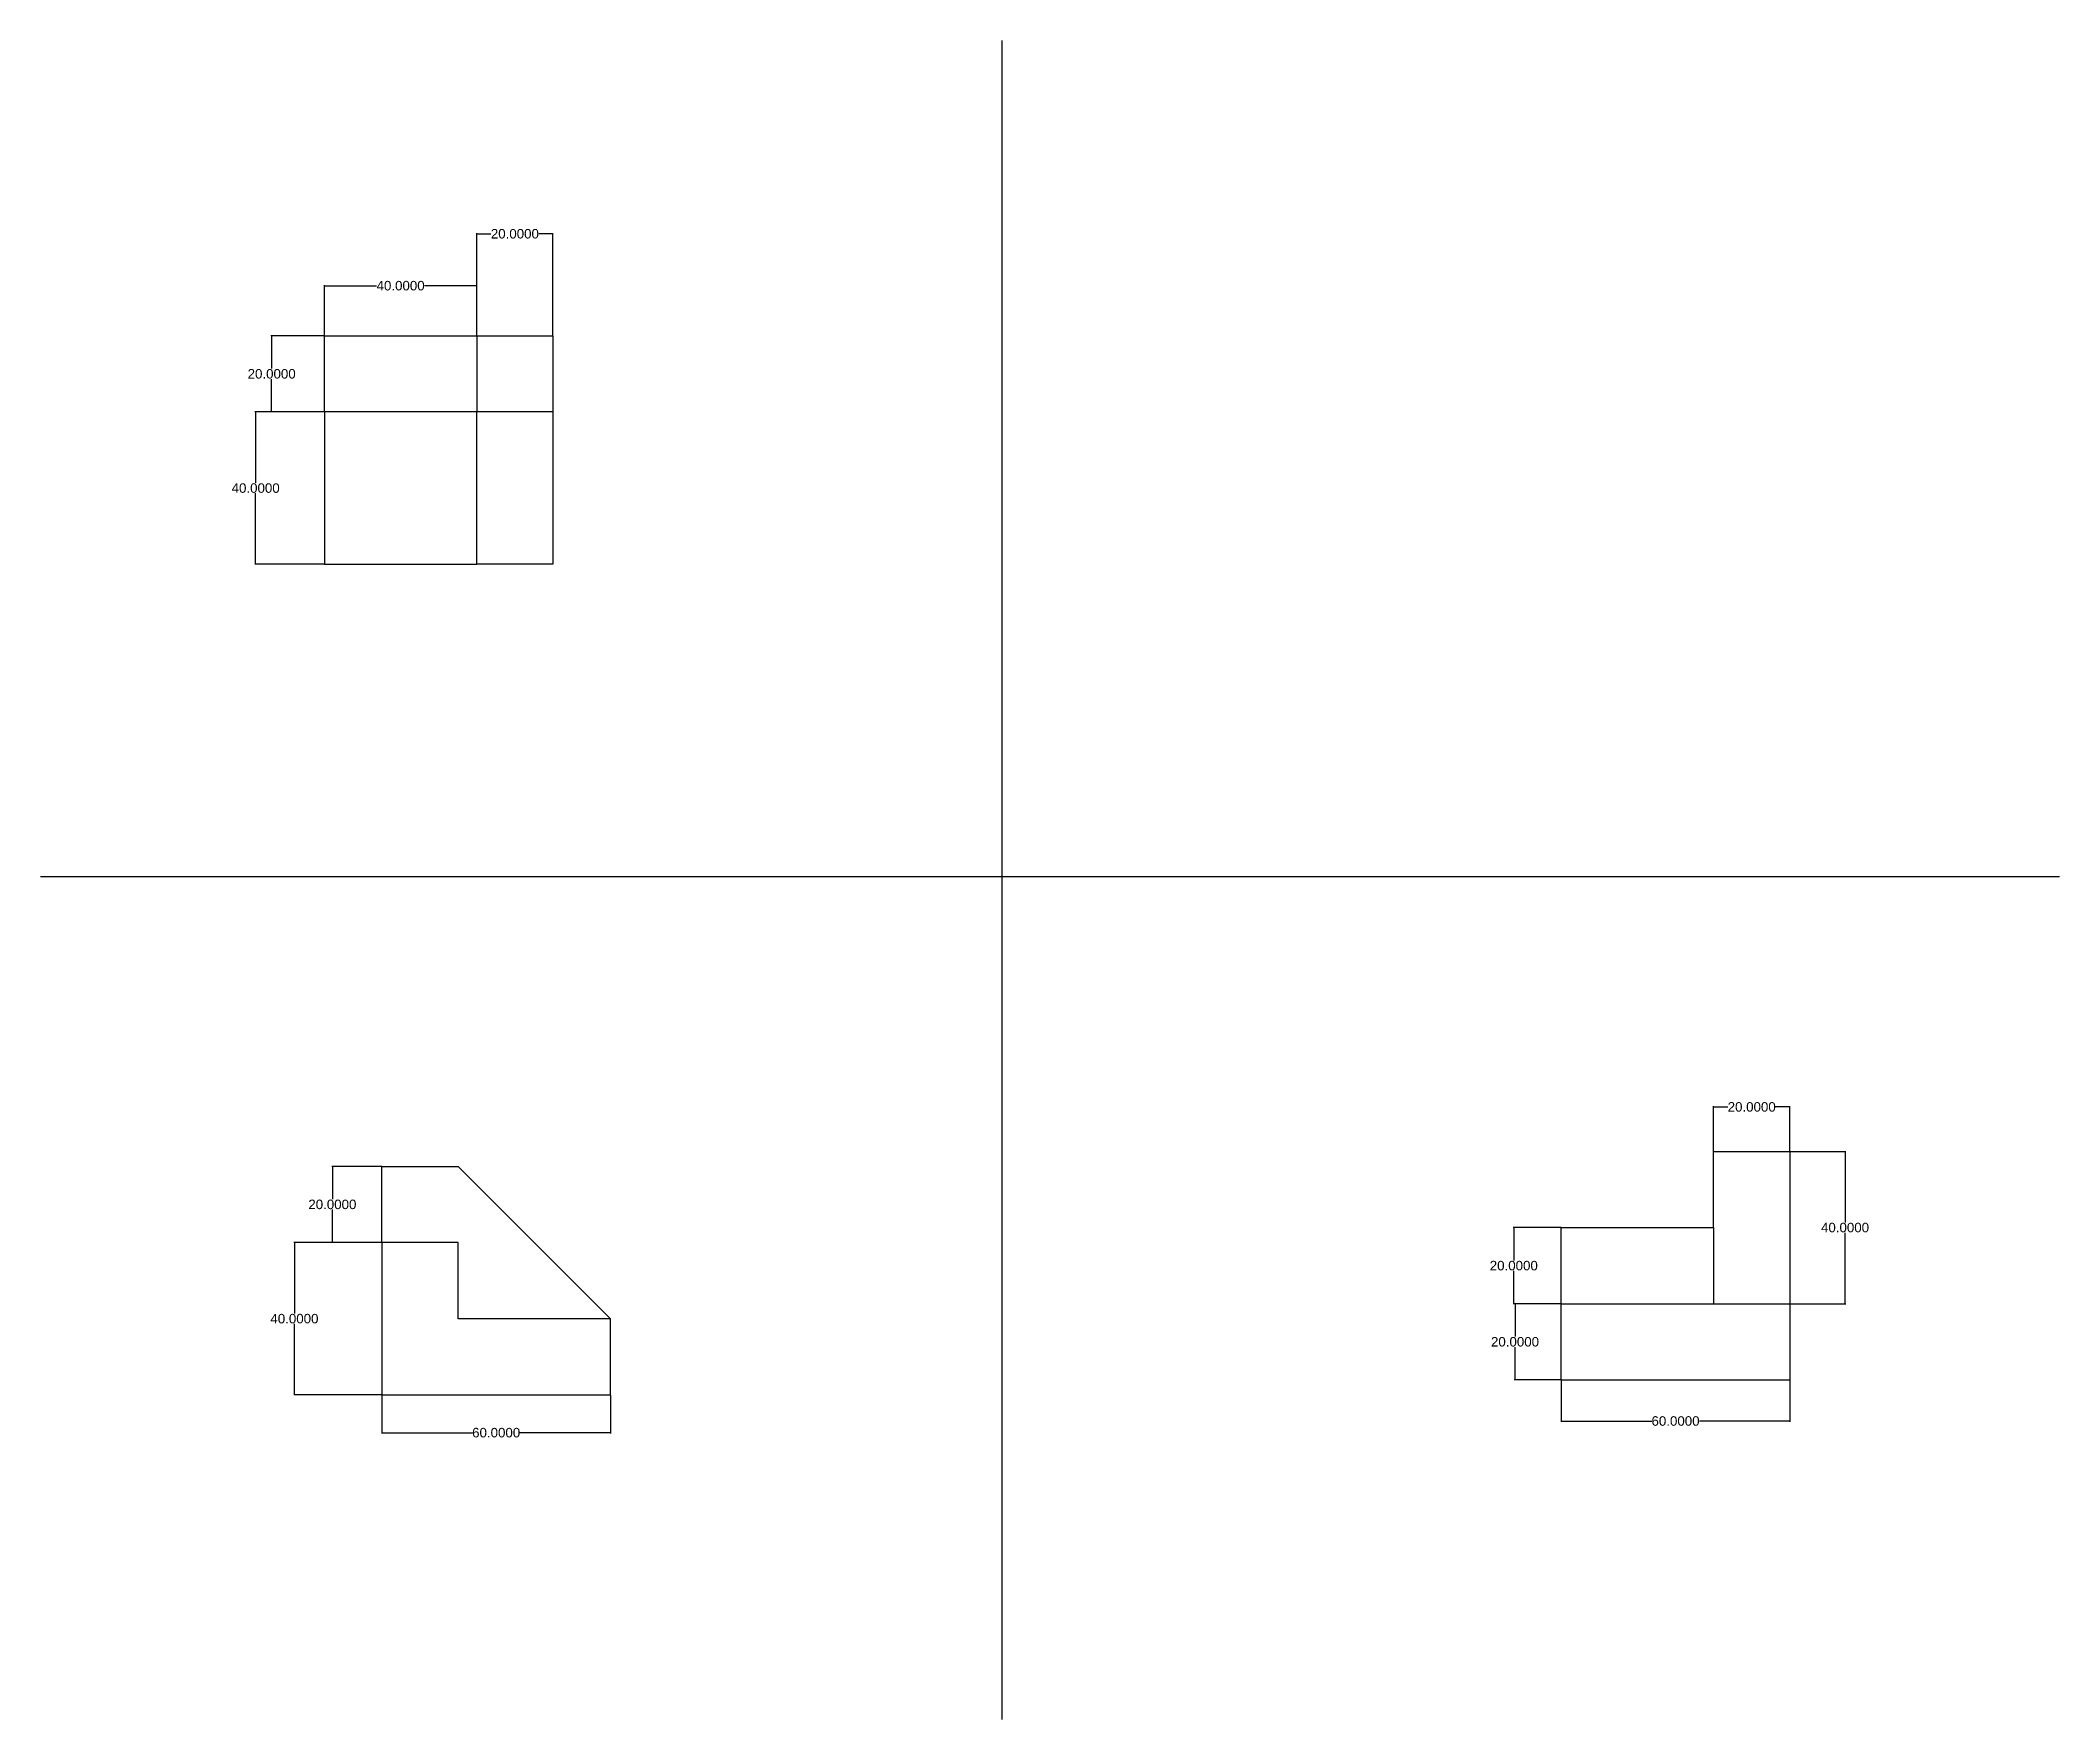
# Model space of a CAD drawing. Header units: inches. Extents: x 102 to 4063, y 13 to 1069.
# Drawn here: x 2500 to 3030, y 560 to 1001 of the extents above; entities that cross this region are included whole.
import ezdxf

# ---------------------------------------------------------------- set-up
doc = ezdxf.new("R2010")
doc.units = ezdxf.units.IN
doc.header["$MEASUREMENT"] = 0
doc.styles.get("Standard").update_dxf_attribs({"font": 'arial.ttf'})
doc.dimstyles.get("Standard").update_dxf_attribs({"dimtxt": 2.5, "dimasz": 0.18, "dimexe": 0.18, "dimexo": 0.0625, "dimgap": 0.09, "dimtad": 0, "dimtih": 1, "dimtoh": 1, "dimdec": 4, "dimzin": 0, "dimdsep": 46, "dimtxsty": 'Standard', "dimcen": 0.09, "dimadec": 0, "dimazin": 0, "dimtfac": 1, "dimtdec": 4, "dimtofl": 0, "dimtmove": 0, "dimatfit": 3, "dimfxl": 1, "dimtolj": 1, "dimtzin": 0, "dimarcsym": 0})

msp = doc.modelspace()

# ---------------------------------------------------------------- blocks, each defined once
blk = doc.blocks.new('*D11')
at = {"color": 0, "lineweight": -2, "transparency": 16777216}
for p, q in [((2899.52, 689.26), (2886.93, 689.26)), ((2887.11, 689.08), (2887.11, 680.62)), ((2887.11, 669.44), (2887.11, 677.89)), ((2899.52, 669.26), (2886.93, 669.26))]:
    blk.add_line(p, q, dxfattribs=at)
at = {"color": 0, "transparency": 16777216}
for points in [[(2887.08, 689.08), (2887.14, 689.08), (2887.11, 689.26)], [(2887.08, 669.44), (2887.14, 669.44), (2887.11, 669.26)]]:
    blk.add_solid(points, dxfattribs=at)
at = {"layer": 'Defpoints', "color": 0, "transparency": 16777216}
for p in [(2899.58, 689.26), (2887.11, 669.26), (2899.58, 669.26)]:
    blk.add_point(p, dxfattribs=at)
at = {"color": 0, "transparency": 16777216, "insert": (2887.11, 679.26), "char_height": 2.5, "attachment_point": 5}
blk.add_mtext('\\A1;20.0000', dxfattribs=at)
blk = doc.blocks.new('*D12')
at = {"color": 0, "lineweight": -2, "transparency": 16777216}
for p, q in [((2899.52, 669.26), (2887.25, 669.26)), ((2887.43, 669.08), (2887.43, 660.62)), ((2887.43, 649.44), (2887.43, 657.89)), ((2899.52, 649.26), (2887.25, 649.26))]:
    blk.add_line(p, q, dxfattribs=at)
at = {"color": 0, "transparency": 16777216}
for points in [[(2887.4, 669.08), (2887.46, 669.08), (2887.43, 669.26)], [(2887.4, 649.44), (2887.46, 649.44), (2887.43, 649.26)]]:
    blk.add_solid(points, dxfattribs=at)
at = {"layer": 'Defpoints', "color": 0, "transparency": 16777216}
for p in [(2899.58, 669.26), (2887.43, 649.26), (2899.58, 649.26)]:
    blk.add_point(p, dxfattribs=at)
at = {"color": 0, "transparency": 16777216, "insert": (2887.43, 659.26), "char_height": 2.5, "attachment_point": 5}
blk.add_mtext('\\A1;20.0000', dxfattribs=at)
blk = doc.blocks.new('*D13')
at = {"color": 0, "lineweight": -2, "transparency": 16777216}
for p, q in [((2959.64, 709.26), (2974.27, 709.26)), ((2974.09, 709.08), (2974.09, 690.62)), ((2974.09, 669.44), (2974.09, 687.89)), ((2959.64, 669.26), (2974.27, 669.26))]:
    blk.add_line(p, q, dxfattribs=at)
at = {"color": 0, "transparency": 16777216}
for points in [[(2974.06, 709.08), (2974.12, 709.08), (2974.09, 709.26)], [(2974.06, 669.44), (2974.12, 669.44), (2974.09, 669.26)]]:
    blk.add_solid(points, dxfattribs=at)
at = {"layer": 'Defpoints', "color": 0, "transparency": 16777216}
for p in [(2959.58, 709.26), (2959.58, 669.26), (2974.09, 669.26)]:
    blk.add_point(p, dxfattribs=at)
at = {"color": 0, "transparency": 16777216, "insert": (2974.09, 689.26), "char_height": 2.5, "attachment_point": 5}
blk.add_mtext('\\A1;40.0000', dxfattribs=at)
blk = doc.blocks.new('*D14')
at = {"color": 0, "lineweight": -2, "transparency": 16777216}
for p, q in [((2899.58, 649.19), (2899.58, 638.28)), ((2959.58, 649.19), (2959.58, 638.28)), ((2899.76, 638.46), (2923.33, 638.46)), ((2959.4, 638.46), (2935.83, 638.46))]:
    blk.add_line(p, q, dxfattribs=at)
at = {"color": 0, "transparency": 16777216}
for points in [[(2899.76, 638.49), (2899.76, 638.43), (2899.58, 638.46)], [(2959.4, 638.49), (2959.4, 638.43), (2959.58, 638.46)]]:
    blk.add_solid(points, dxfattribs=at)
at = {"layer": 'Defpoints', "color": 0, "transparency": 16777216}
for p in [(2899.58, 649.26), (2959.58, 649.26), (2959.58, 638.46)]:
    blk.add_point(p, dxfattribs=at)
at = {"color": 0, "transparency": 16777216, "insert": (2929.58, 638.46), "char_height": 2.5, "attachment_point": 5}
blk.add_mtext('\\A1;60.0000', dxfattribs=at)
blk = doc.blocks.new('*D15')
at = {"color": 0, "lineweight": -2, "transparency": 16777216}
for p, q in [((2939.58, 709.32), (2939.58, 721.12)), ((2959.58, 709.32), (2959.58, 721.12)), ((2939.76, 720.94), (2943.31, 720.94)), ((2959.4, 720.94), (2955.85, 720.94))]:
    blk.add_line(p, q, dxfattribs=at)
at = {"color": 0, "transparency": 16777216}
for points in [[(2939.76, 720.97), (2939.76, 720.91), (2939.58, 720.94)], [(2959.4, 720.97), (2959.4, 720.91), (2959.58, 720.94)]]:
    blk.add_solid(points, dxfattribs=at)
at = {"layer": 'Defpoints', "color": 0, "transparency": 16777216}
for p in [(2959.58, 720.94), (2939.58, 709.26), (2959.58, 709.26)]:
    blk.add_point(p, dxfattribs=at)
at = {"color": 0, "transparency": 16777216, "insert": (2949.58, 720.94), "char_height": 2.5, "attachment_point": 5}
blk.add_mtext('\\A1;20.0000', dxfattribs=at)
blk = doc.blocks.new('*D16')
at = {"color": 0, "lineweight": -2, "transparency": 16777216}
for p, q in [((2574.82, 923.51), (2574.82, 936.77)), ((2575, 936.59), (2588.52, 936.59)), ((2614.64, 936.59), (2601.12, 936.59)), ((2614.82, 923.51), (2614.82, 936.77))]:
    blk.add_line(p, q, dxfattribs=at)
at = {"color": 0, "transparency": 16777216}
for points in [[(2575, 936.62), (2575, 936.56), (2574.82, 936.59)], [(2614.64, 936.62), (2614.64, 936.56), (2614.82, 936.59)]]:
    blk.add_solid(points, dxfattribs=at)
at = {"layer": 'Defpoints', "color": 0, "transparency": 16777216}
for p in [(2614.82, 936.59), (2574.82, 923.44), (2614.82, 923.44)]:
    blk.add_point(p, dxfattribs=at)
at = {"color": 0, "transparency": 16777216, "insert": (2594.82, 936.59), "char_height": 2.5, "attachment_point": 5}
blk.add_mtext('\\A1;40.0000', dxfattribs=at)
blk = doc.blocks.new('*D17')
at = {"color": 0, "lineweight": -2, "transparency": 16777216}
for p, q in [((2574.76, 923.44), (2560.78, 923.44)), ((2560.96, 923.26), (2560.96, 914.81)), ((2560.96, 903.62), (2560.96, 912.08)), ((2574.76, 903.44), (2560.78, 903.44))]:
    blk.add_line(p, q, dxfattribs=at)
at = {"color": 0, "transparency": 16777216}
for points in [[(2560.93, 923.26), (2560.99, 923.26), (2560.96, 923.44)], [(2560.93, 903.62), (2560.99, 903.62), (2560.96, 903.44)]]:
    blk.add_solid(points, dxfattribs=at)
at = {"layer": 'Defpoints', "color": 0, "transparency": 16777216}
for p in [(2574.82, 923.44), (2560.96, 903.44), (2574.82, 903.44)]:
    blk.add_point(p, dxfattribs=at)
at = {"color": 0, "transparency": 16777216, "insert": (2560.96, 913.44), "char_height": 2.5, "attachment_point": 5}
blk.add_mtext('\\A1;20.0000', dxfattribs=at)
blk = doc.blocks.new('*D18')
at = {"color": 0, "lineweight": -2, "transparency": 16777216}
for p, q in [((2574.76, 903.44), (2556.58, 903.44)), ((2556.76, 903.26), (2556.76, 884.81)), ((2556.76, 863.62), (2556.76, 882.08)), ((2574.76, 863.44), (2556.58, 863.44))]:
    blk.add_line(p, q, dxfattribs=at)
at = {"color": 0, "transparency": 16777216}
for points in [[(2556.73, 903.26), (2556.79, 903.26), (2556.76, 903.44)], [(2556.73, 863.62), (2556.79, 863.62), (2556.76, 863.44)]]:
    blk.add_solid(points, dxfattribs=at)
at = {"layer": 'Defpoints', "color": 0, "transparency": 16777216}
for p in [(2574.82, 903.44), (2556.76, 863.44), (2574.82, 863.44)]:
    blk.add_point(p, dxfattribs=at)
at = {"color": 0, "transparency": 16777216, "insert": (2556.76, 883.44), "char_height": 2.5, "attachment_point": 5}
blk.add_mtext('\\A1;40.0000', dxfattribs=at)
blk = doc.blocks.new('*D19')
at = {"color": 0, "lineweight": -2, "transparency": 16777216}
for p, q in [((2614.82, 923.51), (2614.82, 950.4)), ((2615, 950.22), (2618.55, 950.22)), ((2634.64, 950.22), (2631.09, 950.22)), ((2634.82, 923.51), (2634.82, 950.4))]:
    blk.add_line(p, q, dxfattribs=at)
at = {"color": 0, "transparency": 16777216}
for points in [[(2615, 950.25), (2615, 950.19), (2614.82, 950.22)], [(2634.64, 950.25), (2634.64, 950.19), (2634.82, 950.22)]]:
    blk.add_solid(points, dxfattribs=at)
at = {"layer": 'Defpoints', "color": 0, "transparency": 16777216}
for p in [(2634.82, 950.22), (2614.82, 923.44), (2634.82, 923.44)]:
    blk.add_point(p, dxfattribs=at)
at = {"color": 0, "transparency": 16777216, "insert": (2624.82, 950.22), "char_height": 2.5, "attachment_point": 5}
blk.add_mtext('\\A1;20.0000', dxfattribs=at)
blk = doc.blocks.new('*D33')
at = {"color": 0, "lineweight": -2, "transparency": 16777216}
for p, q in [((2589.91, 645.28), (2589.91, 635.22)), ((2649.91, 645.28), (2649.91, 635.22)), ((2590.09, 635.4), (2613.66, 635.4)), ((2649.73, 635.4), (2626.16, 635.4))]:
    blk.add_line(p, q, dxfattribs=at)
at = {"color": 0, "transparency": 16777216}
for points in [[(2590.09, 635.43), (2590.09, 635.37), (2589.91, 635.4)], [(2649.73, 635.43), (2649.73, 635.37), (2649.91, 635.4)]]:
    blk.add_solid(points, dxfattribs=at)
at = {"layer": 'Defpoints', "color": 0, "transparency": 16777216}
for p in [(2589.91, 645.34), (2649.91, 645.34), (2649.91, 635.4)]:
    blk.add_point(p, dxfattribs=at)
at = {"color": 0, "transparency": 16777216, "insert": (2619.91, 635.4), "char_height": 2.5, "attachment_point": 5}
blk.add_mtext('\\A1;60.0000', dxfattribs=at)
blk = doc.blocks.new('*D34')
at = {"color": 0, "lineweight": -2, "transparency": 16777216}
for p, q in [((2589.85, 705.34), (2576.72, 705.34)), ((2576.9, 705.16), (2576.9, 696.71)), ((2576.9, 685.52), (2576.9, 693.98)), ((2589.85, 685.34), (2576.72, 685.34))]:
    blk.add_line(p, q, dxfattribs=at)
at = {"color": 0, "transparency": 16777216}
for points in [[(2576.87, 705.16), (2576.93, 705.16), (2576.9, 705.34)], [(2576.87, 685.52), (2576.93, 685.52), (2576.9, 685.34)]]:
    blk.add_solid(points, dxfattribs=at)
at = {"layer": 'Defpoints', "color": 0, "transparency": 16777216}
for p in [(2589.91, 705.34), (2576.9, 685.34), (2589.91, 685.34)]:
    blk.add_point(p, dxfattribs=at)
at = {"color": 0, "transparency": 16777216, "insert": (2576.9, 695.34), "char_height": 2.5, "attachment_point": 5}
blk.add_mtext('\\A1;20.0000', dxfattribs=at)
blk = doc.blocks.new('*D35')
at = {"color": 0, "lineweight": -2, "transparency": 16777216}
for p, q in [((2589.85, 685.34), (2566.76, 685.34)), ((2566.94, 685.16), (2566.94, 666.71)), ((2566.94, 645.52), (2566.94, 663.98)), ((2589.85, 645.34), (2566.76, 645.34))]:
    blk.add_line(p, q, dxfattribs=at)
at = {"color": 0, "transparency": 16777216}
for points in [[(2566.91, 685.16), (2566.97, 685.16), (2566.94, 685.34)], [(2566.91, 645.52), (2566.97, 645.52), (2566.94, 645.34)]]:
    blk.add_solid(points, dxfattribs=at)
at = {"layer": 'Defpoints', "color": 0, "transparency": 16777216}
for p in [(2589.91, 685.34), (2566.94, 645.34), (2589.91, 645.34)]:
    blk.add_point(p, dxfattribs=at)
at = {"color": 0, "transparency": 16777216, "insert": (2566.94, 665.34), "char_height": 2.5, "attachment_point": 5}
blk.add_mtext('\\A1;40.0000', dxfattribs=at)

# ---------------------------------------------------------------- dimensions: what is measured, and where the dimension line sits
for base, p1, p2, picture, middle in [((2634.81995, 950.21719), (2614.81995, 923.44438), (2634.81995, 923.44438), '*D19', (2624.81995, 950.21719)), ((2614.81995, 936.58899), (2574.81995, 923.44438), (2614.81995, 923.44438), '*D16', (2594.81995, 936.58899)), ((2959.5816, 720.93859), (2939.5816, 709.25592), (2959.5816, 709.25592), '*D15', (2949.5816, 720.93859)), ((2959.5816, 638.45698), (2899.5816, 649.25592), (2959.5816, 649.25592), '*D14', (2929.5816, 638.45698)), ((2649.90951, 635.39736), (2589.90951, 645.342), (2649.90951, 645.342), '*D33', (2619.90951, 635.39736))]:
    dim = msp.add_linear_dim(base=base, p1=p1, p2=p2, dimstyle='Standard')
    dim.commit()
    dim.dimension.update_dxf_attribs({"geometry": picture, "text_midpoint": middle})
for base, p1, p2, picture, middle in [((2560.95567, 903.44438), (2574.81995, 923.44438), (2574.81995, 903.44438), '*D17', (2560.95567, 913.44438)), ((2556.75946, 863.44438), (2574.81995, 903.44438), (2574.81995, 863.44438), '*D18', (2556.75946, 883.44438)), ((2576.89596, 685.342), (2589.90951, 705.342), (2589.90951, 685.342), '*D34', (2576.89596, 695.342)), ((2974.09233, 669.25592), (2959.5816, 709.25592), (2959.5816, 669.25592), '*D13', (2974.09233, 689.25592)), ((2566.94441, 645.342), (2589.90951, 685.342), (2589.90951, 645.342), '*D35', (2566.94441, 665.342)), ((2887.10902, 669.25592), (2899.5816, 689.25592), (2899.5816, 669.25592), '*D11', (2887.10902, 679.25592)), ((2887.42648, 649.25592), (2899.5816, 669.25592), (2899.5816, 649.25592), '*D12', (2887.42648, 659.25592))]:
    dim = msp.add_linear_dim(base=base, p1=p1, p2=p2, angle=90, dimstyle='Standard')
    dim.commit()
    dim.dimension.update_dxf_attribs({"geometry": picture, "text_midpoint": middle})

# ---------------------------------------------------------------- linework, layer by layer
for p, q in [((2752.65557, 1001.01493), (2752.65557, 560.0581)), ((2574.81995, 903.44438), (2574.81995, 923.44438)), ((2574.81995, 923.44438), (2614.81995, 923.44438)), ((2614.81995, 923.44438), (2614.81995, 903.44438)), ((2614.81995, 923.44438), (2634.81995, 923.44438)), ((2634.81995, 923.44438), (2634.81995, 903.44438)), ((2614.81995, 903.44438), (2574.81995, 903.44438)), ((2574.81995, 903.44438), (2574.81995, 863.44438)), ((2614.81995, 863.44438), (2614.81995, 903.44438)), ((2634.81995, 903.44438), (2614.81995, 903.44438)), ((2634.81995, 903.44438), (2634.81995, 863.44438)), ((2574.81995, 863.44438), (2614.81995, 863.44438)), ((2634.81995, 863.44438), (2614.81995, 863.44438)), ((2500.233, 781.43779), (3030.43033, 781.43779)), ((2589.90951, 685.342), (2589.90951, 705.342)), ((2589.90951, 705.342), (2609.90951, 705.342)), ((2609.90951, 705.342), (2649.90951, 665.342)), ((2939.5816, 689.25592), (2939.5816, 709.25592)), ((2939.5816, 709.25592), (2959.5816, 709.25592)), ((2959.5816, 709.25592), (2959.5816, 669.25592)), ((2609.90951, 685.342), (2589.90951, 685.342)), ((2589.90951, 685.342), (2589.90951, 645.342)), ((2609.90951, 665.342), (2609.90951, 685.342)), ((2899.5816, 669.25592), (2899.5816, 689.25592)), ((2899.5816, 689.25592), (2939.5816, 689.25592)), ((2939.5816, 689.25592), (2939.5816, 669.25592)), ((2899.5816, 649.25592), (2899.5816, 669.25592)), ((2899.5816, 669.25592), (2959.5816, 669.25592)), ((2959.5816, 669.25592), (2959.5816, 649.25592)), ((2649.90951, 665.342), (2609.90951, 665.342)), ((2649.90951, 645.342), (2649.90951, 665.342)), ((2899.5816, 649.25592), (2959.5816, 649.25592)), ((2589.90951, 645.342), (2649.90951, 645.342))]:
    msp.add_line(p, q)

msp.set_redraw_order([(e.dxf.handle, doc.entitydb.next_handle()) for e in msp.query("TEXT MTEXT ATTDEF DIMENSION ARC_DIMENSION")])  # texts and dimensions are drawn at this point

doc.saveas('drawing.dxf')
